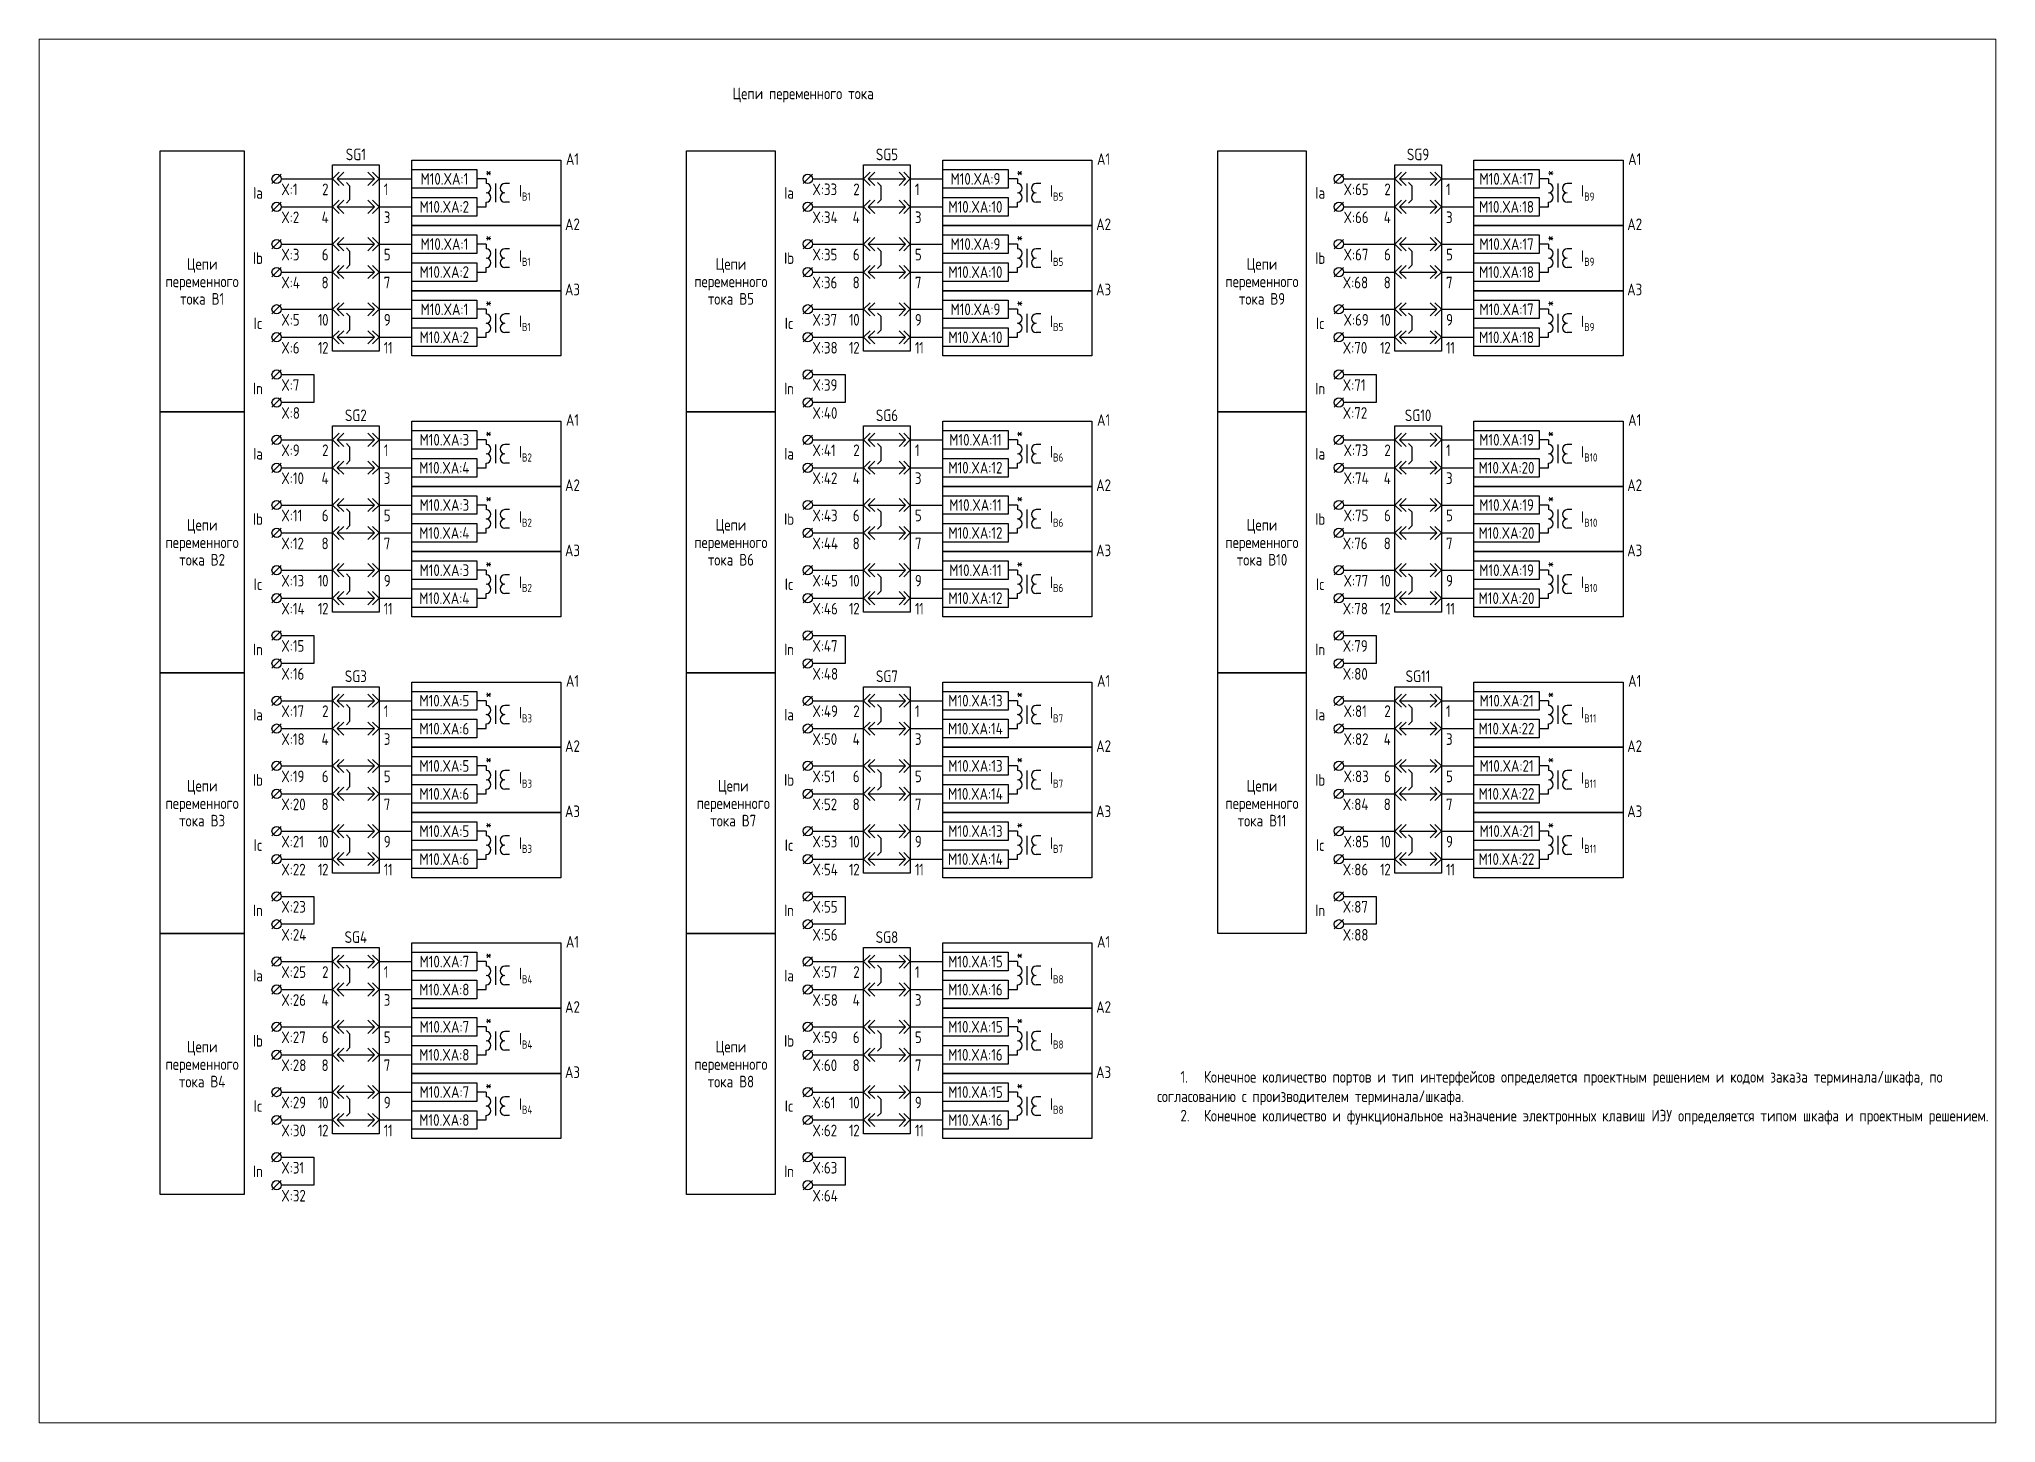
# Paper-space layout 'Лист1' of a CAD drawing. Header units: millimetres, sheet in inches. Extents: x 68.1 to 78.2, y 94.4 to 101.5.
# The model-space entities are those that its viewports show. They can reach past a viewport. Long polylines and large blocks are cut down to what shows.
import ezdxf

# ---------------------------------------------------------------- set-up
doc = ezdxf.new("R2010")
doc.units = ezdxf.units.MM
doc.styles.add('Gost_type_A', font='GOST_A.TTF')

psp = doc.layouts.new('Лист1')

msp = doc.modelspace()

# ---------------------------------------------------------------- texts
at = {"char_height": 2.5, "line_spacing_factor": 0.9, "style": 'Gost_type_A'}
for s, insert, width, attachment_point in [('Цепи переменного тока', (164, 285), 288, 5), ('SG1', (68, 271), 10, 8), ('SG5', (182, 271), 10, 8), ('SG9', (296, 271), 10, 8), ('A1', (114.5, 270), 35, 8), ('A1', (228.5, 270), 35, 8), ('A1', (342.5, 270), 35, 8), ('Ia', (47, 264), 6, 5), ('X:1', (52, 266), 10, 1), ('{\\T0.9;2}', (62, 266), 5, 3), ('{\\T0.9;1}', (74, 266), 5, 1), ('Ia', (161, 264), 6, 5), ('X:33', (166, 266), 10, 1), ('{\\T0.9;2}', (176, 266), 5, 3), ('{\\T0.9;1}', (188, 266), 5, 1), ('Ia', (275, 264), 6, 5), ('X:65', (280, 266), 10, 1), ('{\\T0.9;2}', (290, 266), 5, 3), ('{\\T0.9;1}', (302, 266), 5, 1), ('X:2', (52, 260), 10, 1), ('{\\T0.9;4}', (62, 260), 5, 3), ('{\\T0.9;3}', (74, 260), 5, 1), ('A2', (114.5, 256), 35, 8), ('X:34', (166, 260), 10, 1), ('{\\T0.9;4}', (176, 260), 5, 3), ('{\\T0.9;3}', (188, 260), 5, 1), ('A2', (228.5, 256), 35, 8), ('X:66', (280, 260), 10, 1), ('{\\T0.9;4}', (290, 260), 5, 3), ('{\\T0.9;3}', (302, 260), 5, 1), ('A2', (342.5, 256), 35, 8), ('X:3', (52, 252), 10, 1), ('X:35', (166, 252), 10, 1), ('Цепи переменного тока В1', (35, 245), 18, 5), ('Ib', (47, 250), 6, 5), ('{\\T0.9;6}', (62, 252), 5, 3), ('{\\T0.9;5}', (74, 252), 5, 1), ('Цепи переменного тока В5', (148.5, 245), 19, 5), ('Ib', (161, 250), 6, 5), ('{\\T0.9;6}', (176, 252), 5, 3), ('{\\T0.9;5}', (188, 252), 5, 1), ('Цепи переменного тока В9', (262.5, 245), 19, 5), ('Ib', (275, 250), 6, 5), ('X:67', (280, 252), 10, 1), ('{\\T0.9;6}', (290, 252), 5, 3), ('{\\T0.9;5}', (302, 252), 5, 1), ('X:4', (52, 246), 10, 1), ('{\\T0.9;8}', (62, 246), 5, 3), ('{\\T0.9;7}', (74, 246), 5, 1), ('A3', (114.5, 242), 35, 8), ('X:36', (166, 246), 10, 1), ('{\\T0.9;8}', (176, 246), 5, 3), ('{\\T0.9;7}', (188, 246), 5, 1), ('A3', (228.5, 242), 35, 8), ('X:68', (279.83, 246), 10, 1), ('{\\T0.9;8}', (290, 246), 5, 3), ('{\\T0.9;7}', (302, 246), 5, 1), ('A3', (342.5, 242), 35, 8), ('Ic', (47, 236), 6, 5), ('X:5', (52, 238), 10, 1), ('{\\T0.9;10}', (62, 238), 5, 3), ('{\\T0.9;9}', (74, 238), 5, 1), ('Ic', (161, 236), 6, 5), ('X:37', (166, 238), 10, 1), ('{\\T0.9;10}', (176, 238), 5, 3), ('{\\T0.9;9}', (188, 238), 5, 1), ('Ic', (275, 236), 6, 5), ('X:69', (280, 238), 10, 1), ('{\\T0.9;10}', (290, 238), 5, 3), ('{\\T0.9;9}', (302, 238), 5, 1), ('X:6', (52, 232), 10, 1), ('{\\T0.9;12}', (62, 232), 5, 3), ('{\\T0.9;11}', (74, 232), 5, 1), ('X:38', (166, 232), 10, 1), ('{\\T0.9;12}', (176, 232), 5, 3), ('{\\T0.9;11}', (188, 232), 5, 1), ('X:70', (279.83, 232), 10, 1), ('{\\T0.9;12}', (290, 232), 5, 3), ('{\\T0.9;11}', (302, 232), 5, 1), ('In', (47, 222), 6, 5), ('X:7', (52, 224), 10, 1), ('In', (161, 222), 6, 5), ('X:39', (166, 224), 10, 1), ('In', (275, 222), 6, 5), ('X:71', (279.83, 224), 10, 1), ('X:8', (52, 218), 10, 1), ('SG2', (68, 215), 10, 8), ('A1', (114.5, 214), 35, 8), ('X:40', (166, 218), 10, 1), ('SG6', (182, 215), 10, 8), ('A1', (228.5, 214), 35, 8), ('X:72', (279.83, 218), 10, 1), ('SG10', (296, 215), 10, 8), ('A1', (342.5, 214), 35, 8), ('X:41', (166, 210), 10, 1), ('X:73', (280, 210), 10, 1), ('Ia', (47, 208), 6, 5), ('X:9', (52, 210), 10, 1), ('{\\T0.9;2}', (62, 210), 5, 3), ('{\\T0.9;1}', (74, 210), 5, 1), ('Ia', (161, 208), 6, 5), ('{\\T0.9;2}', (176, 210), 5, 3), ('{\\T0.9;1}', (188, 210), 5, 1), ('Ia', (275, 208), 6, 5), ('{\\T0.9;2}', (290, 210), 5, 3), ('{\\T0.9;1}', (302, 210), 5, 1), ('X:10', (52, 204), 10, 1), ('{\\T0.9;4}', (62, 204), 5, 3), ('{\\T0.9;3}', (74, 204), 5, 1), ('A2', (114.5, 200), 35, 8), ('X:42', (166, 204), 10, 1), ('{\\T0.9;4}', (176, 204), 5, 3), ('{\\T0.9;3}', (188, 204), 5, 1), ('A2', (228.5, 200), 35, 8), ('X:74', (280, 204), 10, 1), ('{\\T0.9;4}', (290, 204), 5, 3), ('{\\T0.9;3}', (302, 204), 5, 1), ('A2', (342.5, 200), 35, 8), ('Цепи переменного тока В2', (35, 189), 18, 5), ('Ib', (47, 194), 6, 5), ('X:11', (52, 196), 10, 1), ('{\\T0.9;6}', (62, 196), 5, 3), ('{\\T0.9;5}', (74, 196), 5, 1), ('Цепи переменного тока В6', (148.5, 189), 19, 5), ('Ib', (161, 194), 6, 5), ('X:43', (166, 196), 10, 1), ('{\\T0.9;6}', (176, 196), 5, 3), ('{\\T0.9;5}', (188, 196), 5, 1), ('Цепи переменного тока В10', (262.5, 189), 19, 5), ('Ib', (275, 194), 6, 5), ('X:75', (280, 196), 10, 1), ('{\\T0.9;6}', (290, 196), 5, 3), ('{\\T0.9;5}', (302, 196), 5, 1), ('X:12', (52, 190), 10, 1), ('{\\T0.9;8}', (62, 190), 5, 3), ('{\\T0.9;7}', (74, 190), 5, 1), ('X:44', (166, 190), 10, 1), ('{\\T0.9;8}', (176, 190), 5, 3), ('{\\T0.9;7}', (188, 190), 5, 1), ('X:76', (279.83, 190), 10, 1), ('{\\T0.9;8}', (290, 190), 5, 3), ('{\\T0.9;7}', (302, 190), 5, 1), ('A3', (114.5, 186), 35, 8), ('A3', (228.5, 186), 35, 8), ('A3', (342.5, 186), 35, 8), ('Ic', (47, 180), 6, 5), ('X:13', (52, 182), 10, 1), ('{\\T0.9;10}', (62, 182), 5, 3), ('{\\T0.9;9}', (74, 182), 5, 1), ('Ic', (161, 180), 6, 5), ('X:45', (166, 182), 10, 1), ('{\\T0.9;10}', (176, 182), 5, 3), ('{\\T0.9;9}', (188, 182), 5, 1), ('Ic', (275, 180), 6, 5), ('X:77', (280, 182), 10, 1), ('{\\T0.9;10}', (290, 182), 5, 3), ('{\\T0.9;9}', (302, 182), 5, 1), ('X:14', (52, 176), 10, 1), ('{\\T0.9;12}', (62, 176), 5, 3), ('{\\T0.9;11}', (74, 176), 5, 1), ('X:46', (166, 176), 10, 1), ('{\\T0.9;12}', (176, 176), 5, 3), ('{\\T0.9;11}', (188, 176), 5, 1), ('X:78', (279.83, 176), 10, 1), ('{\\T0.9;12}', (290, 176), 5, 3), ('{\\T0.9;11}', (302, 176), 5, 1), ('X:47', (166, 168), 10, 1), ('In', (47, 166), 6, 5), ('X:15', (52, 168), 10, 1), ('In', (161, 166), 6, 5), ('In', (275, 166), 6, 5), ('X:79', (279.83, 168), 10, 1), ('X:16', (52, 162), 10, 1), ('SG3', (68, 159), 10, 8), ('A1', (114.5, 158), 35, 8), ('X:48', (166, 162), 10, 1), ('SG7', (182, 159), 10, 8), ('A1', (228.5, 158), 35, 8), ('X:80', (279.83, 162), 10, 1), ('SG11', (296, 159), 10, 8), ('A1', (342.5, 158), 35, 8), ('Ia', (47, 152), 6, 5), ('X:17', (52, 154), 10, 1), ('{\\T0.9;2}', (62, 154), 5, 3), ('{\\T0.9;1}', (74, 154), 5, 1), ('Ia', (161, 152), 6, 5), ('X:49', (166, 154), 10, 1), ('{\\T0.9;2}', (176, 154), 5, 3), ('{\\T0.9;1}', (188, 154), 5, 1), ('Ia', (275, 152), 6, 5), ('X:81', (280, 154), 10, 1), ('{\\T0.9;2}', (290, 154), 5, 3), ('{\\T0.9;1}', (302, 154), 5, 1), ('X:18', (52, 148), 10, 1), ('{\\T0.9;4}', (62, 148), 5, 3), ('{\\T0.9;3}', (74, 148), 5, 1), ('X:50', (166, 148), 10, 1), ('{\\T0.9;4}', (176, 148), 5, 3), ('{\\T0.9;3}', (188, 148), 5, 1), ('X:82', (280, 148), 10, 1), ('{\\T0.9;4}', (290, 148), 5, 3), ('{\\T0.9;3}', (302, 148), 5, 1), ('A2', (114.5, 144), 35, 8), ('A2', (228.5, 144), 35, 8), ('A2', (342.5, 144), 35, 8), ('Ib', (47, 138), 6, 5), ('X:19', (52, 140), 10, 1), ('{\\T0.9;6}', (62, 140), 5, 3), ('{\\T0.9;5}', (74, 140), 5, 1), ('Ib', (161, 138), 6, 5), ('X:51', (166, 140), 10, 1), ('{\\T0.9;6}', (176, 140), 5, 3), ('{\\T0.9;5}', (188, 140), 5, 1), ('Ib', (275, 138), 6, 5), ('X:83', (280, 140), 10, 1), ('{\\T0.9;6}', (290, 140), 5, 3), ('{\\T0.9;5}', (302, 140), 5, 1), ('Цепи переменного тока В3', (35, 133), 18, 5), ('Цепи переменного тока В7', (149, 133), 18, 5), ('Цепи переменного тока В11', (262.5, 133), 19, 5), ('X:20', (52, 134), 10, 1), ('{\\T0.9;8}', (62, 134), 5, 3), ('{\\T0.9;7}', (74, 134), 5, 1), ('A3', (114.5, 130), 35, 8), ('X:52', (166, 134), 10, 1), ('{\\T0.9;8}', (176, 134), 5, 3), ('{\\T0.9;7}', (188, 134), 5, 1), ('A3', (228.5, 130), 35, 8), ('X:84', (279.83, 134), 10, 1), ('{\\T0.9;8}', (290, 134), 5, 3), ('{\\T0.9;7}', (302, 134), 5, 1), ('A3', (342.5, 130), 35, 8), ('X:53', (166, 126), 10, 1), ('X:85', (280, 126), 10, 1), ('Ic', (47, 124), 6, 5), ('X:21', (52, 126), 10, 1), ('{\\T0.9;10}', (62, 126), 5, 3), ('{\\T0.9;9}', (74, 126), 5, 1), ('Ic', (161, 124), 6, 5), ('{\\T0.9;10}', (176, 126), 5, 3), ('{\\T0.9;9}', (188, 126), 5, 1), ('Ic', (275, 124), 6, 5), ('{\\T0.9;10}', (290, 126), 5, 3), ('{\\T0.9;9}', (302, 126), 5, 1), ('X:22', (52, 120), 10, 1), ('{\\T0.9;12}', (62, 120), 5, 3), ('{\\T0.9;11}', (74, 120), 5, 1), ('X:54', (166, 120), 10, 1), ('{\\T0.9;12}', (176, 120), 5, 3), ('{\\T0.9;11}', (188, 120), 5, 1), ('X:86', (279.83, 120), 10, 1), ('{\\T0.9;12}', (290, 120), 5, 3), ('{\\T0.9;11}', (302, 120), 5, 1), ('In', (47, 110), 6, 5), ('X:23', (52, 112), 10, 1), ('In', (161, 110), 6, 5), ('X:55', (166, 112), 10, 1), ('In', (275, 110), 6, 5), ('X:87', (279.83, 112), 10, 1), ('X:24', (52, 106), 10, 1), ('SG4', (68, 103), 10, 8), ('X:56', (166, 106), 10, 1), ('SG8', (182, 103), 10, 8), ('X:88', (279.83, 106), 10, 1), ('A1', (114.5, 102), 35, 8), ('A1', (228.5, 102), 35, 8), ('Ia', (47, 96), 6, 5), ('X:25', (52, 98), 10, 1), ('{\\T0.9;2}', (62, 98), 5, 3), ('{\\T0.9;1}', (74, 98), 5, 1), ('Ia', (161, 96), 6, 5), ('X:57', (166, 98), 10, 1), ('{\\T0.9;2}', (176, 98), 5, 3), ('{\\T0.9;1}', (188, 98), 5, 1), ('X:26', (52, 92), 10, 1), ('{\\T0.9;4}', (62, 92), 5, 3), ('{\\T0.9;3}', (74, 92), 5, 1), ('A2', (114.5, 88), 35, 8), ('X:58', (166, 92), 10, 1), ('{\\T0.9;4}', (176, 92), 5, 3), ('{\\T0.9;3}', (188, 92), 5, 1), ('A2', (228.5, 88), 35, 8), ('Цепи переменного тока В4', (35, 77), 18, 5), ('Ib', (47, 82), 6, 5), ('X:27', (52, 84), 10, 1), ('{\\T0.9;6}', (62, 84), 5, 3), ('{\\T0.9;5}', (74, 84), 5, 1), ('Цепи переменного тока В8', (148.5, 77), 19, 5), ('Ib', (161, 82), 6, 5), ('X:59', (166, 84), 10, 1), ('{\\T0.9;6}', (176, 84), 5, 3), ('{\\T0.9;5}', (188, 84), 5, 1), ('X:28', (52, 78), 10, 1), ('{\\T0.9;8}', (62, 78), 5, 3), ('{\\T0.9;7}', (74, 78), 5, 1), ('A3', (114.5, 74), 35, 8), ('X:60', (166, 78), 10, 1), ('{\\T0.9;8}', (176, 78), 5, 3), ('{\\T0.9;7}', (188, 78), 5, 1), ('A3', (228.5, 74), 35, 8), ('Ic', (47, 68), 6, 5), ('X:29', (52, 70), 10, 1), ('{\\T0.9;10}', (62, 70), 5, 3), ('{\\T0.9;9}', (74, 70), 5, 1), ('Ic', (161, 68), 6, 5), ('X:61', (166, 70), 10, 1), ('{\\T0.9;10}', (176, 70), 5, 3), ('{\\T0.9;9}', (188, 70), 5, 1), ('X:30', (52, 64), 10, 1), ('{\\T0.9;12}', (62, 64), 5, 3), ('{\\T0.9;11}', (74, 64), 5, 1), ('X:62', (166, 64), 10, 1), ('{\\T0.9;12}', (176, 64), 5, 3), ('{\\T0.9;11}', (188, 64), 5, 1), ('In', (47, 54), 6, 5), ('X:31', (52, 56), 10, 1), ('In', (161, 54), 6, 5), ('X:63', (166, 56), 10, 1), ('X:32', (52, 50), 10, 1), ('X:64', (166, 50), 10, 1)]:
    msp.add_mtext(s, dxfattribs=dict(at, insert=insert, width=width, attachment_point=attachment_point))
at = {"char_height": 2.5, "style": 'Gost_type_A'}
for s, insert, width, attachment_point in [('M10.XA:1', (87, 267), 14, 5), ('*', (96.5, 268.5), 3, 5), ('\\A1;I{\\H0.7x;\\S^ В1;}', (103, 264), 8, 4), ('M10.XA:9', (201, 267), 14, 5), ('*', (210.5, 268.5), 3, 5), ('\\A1;I{\\H0.7x;\\S^ В5;}', (217, 264), 8, 4), ('M10.XA:17', (315, 267), 14, 5), ('*', (324.5, 268.5), 3, 5), ('\\A1;I{\\H0.7x;\\S^ В9;}', (331, 264), 8, 4), ('M10.XA:2', (86.99, 261), 14.018, 5), ('M10.XA:10', (200.99, 260.99), 14.018, 5), ('M10.XA:18', (314.99, 260.99), 14.018, 5), ('M10.XA:1', (87, 253), 14, 5), ('*', (96.5, 254.5), 3, 5), ('M10.XA:9', (201, 253), 14, 5), ('*', (210.5, 254.5), 3, 5), ('M10.XA:17', (315, 253), 14, 5), ('*', (324.5, 254.5), 3, 5), ('M10.XA:2', (86.99, 247), 14.018, 5), ('\\A1;I{\\H0.7x;\\S^ В1;}', (103, 250), 8, 4), ('M10.XA:10', (200.99, 246.99), 14.018, 5), ('\\A1;I{\\H0.7x;\\S^ В5;}', (217, 250), 8, 4), ('M10.XA:18', (314.99, 246.99), 14.018, 5), ('\\A1;I{\\H0.7x;\\S^ В9;}', (331, 250), 8, 4), ('M10.XA:1', (87, 239), 14, 5), ('*', (96.5, 240.5), 3, 5), ('M10.XA:9', (201, 239), 14, 5), ('*', (210.5, 240.5), 3, 5), ('M10.XA:17', (315, 239), 14, 5), ('*', (324.5, 240.5), 3, 5), ('\\A1;I{\\H0.7x;\\S^ В1;}', (103, 236), 8, 4), ('\\A1;I{\\H0.7x;\\S^ В5;}', (217, 236), 8, 4), ('\\A1;I{\\H0.7x;\\S^ В9;}', (331, 236), 8, 4), ('M10.XA:2', (86.99, 233), 14.018, 5), ('M10.XA:10', (200.99, 232.99), 14.018, 5), ('M10.XA:18', (314.99, 232.99), 14.018, 5), ('M10.XA:3', (87, 211), 14, 5), ('*', (96.5, 212.5), 3, 5), ('M10.XA:11', (201, 211), 14, 5), ('*', (210.5, 212.5), 3, 5), ('M10.XA:19', (315, 211), 14, 5), ('*', (324.5, 212.5), 3, 5), ('M10.XA:4', (86.99, 204.99), 14.018, 5), ('\\A1;I{\\H0.7x;\\S^ В2;}', (103, 208), 8, 4), ('M10.XA:12', (200.99, 205), 14.018, 5), ('\\A1;I{\\H0.7x;\\S^ В6;}', (217, 208), 8, 4), ('M10.XA:20', (314.99, 204.99), 14.018, 5), ('\\A1;I{\\H0.7x;\\S^ В10;}', (331, 208), 8, 4), ('M10.XA:3', (87, 197), 14, 5), ('*', (96.5, 198.5), 3, 5), ('M10.XA:11', (201, 197), 14, 5), ('*', (210.5, 198.5), 3, 5), ('M10.XA:19', (315, 197), 14, 5), ('*', (324.5, 198.5), 3, 5), ('\\A1;I{\\H0.7x;\\S^ В2;}', (103, 194), 8, 4), ('\\A1;I{\\H0.7x;\\S^ В6;}', (217, 194), 8, 4), ('\\A1;I{\\H0.7x;\\S^ В10;}', (331, 194), 8, 4), ('M10.XA:4', (86.99, 190.99), 14.018, 5), ('M10.XA:12', (200.99, 191), 14.018, 5), ('M10.XA:20', (314.99, 190.99), 14.018, 5), ('M10.XA:3', (87, 183), 14, 5), ('*', (96.5, 184.5), 3, 5), ('\\A1;I{\\H0.7x;\\S^ В2;}', (103, 180), 8, 4), ('M10.XA:11', (201, 183), 14, 5), ('*', (210.5, 184.5), 3, 5), ('\\A1;I{\\H0.7x;\\S^ В6;}', (217, 180), 8, 4), ('M10.XA:19', (315, 183), 14, 5), ('*', (324.5, 184.5), 3, 5), ('\\A1;I{\\H0.7x;\\S^ В10;}', (331, 180), 8, 4), ('M10.XA:4', (86.99, 176.99), 14.018, 5), ('M10.XA:12', (200.99, 177), 14.018, 5), ('M10.XA:20', (314.99, 176.99), 14.018, 5), ('M10.XA:5', (87, 155), 14, 5), ('*', (96.5, 156.5), 3, 5), ('M10.XA:13', (201, 155.01), 14, 5), ('*', (210.5, 156.5), 3, 5), ('M10.XA:21', (315, 155), 14, 5), ('*', (324.5, 156.5), 3, 5), ('\\A1;I{\\H0.7x;\\S^ В3;}', (103, 152), 8, 4), ('\\A1;I{\\H0.7x;\\S^ В7;}', (217, 152), 8, 4), ('\\A1;I{\\H0.7x;\\S^ В11;}', (331, 152), 8, 4), ('M10.XA:6', (86.99, 148.99), 14.018, 5), ('M10.XA:14', (200.99, 149), 14.018, 5), ('M10.XA:22', (314.99, 149), 14.018, 5), ('M10.XA:5', (87, 141), 14, 5), ('*', (96.5, 142.5), 3, 5), ('\\A1;I{\\H0.7x;\\S^ В3;}', (103, 138), 8, 4), ('M10.XA:13', (201, 141.01), 14, 5), ('*', (210.5, 142.5), 3, 5), ('\\A1;I{\\H0.7x;\\S^ В7;}', (217, 138), 8, 4), ('M10.XA:21', (315, 141), 14, 5), ('*', (324.5, 142.5), 3, 5), ('\\A1;I{\\H0.7x;\\S^ В11;}', (331, 138), 8, 4), ('M10.XA:6', (86.99, 134.99), 14.018, 5), ('M10.XA:14', (200.99, 135), 14.018, 5), ('M10.XA:22', (314.99, 135), 14.018, 5), ('M10.XA:5', (87, 127), 14, 5), ('*', (96.5, 128.5), 3, 5), ('M10.XA:13', (201, 127.01), 14, 5), ('*', (210.5, 128.5), 3, 5), ('M10.XA:21', (315, 127), 14, 5), ('*', (324.5, 128.5), 3, 5), ('M10.XA:6', (86.99, 120.99), 14.018, 5), ('\\A1;I{\\H0.7x;\\S^ В3;}', (103, 124), 8, 4), ('M10.XA:14', (200.99, 121), 14.018, 5), ('\\A1;I{\\H0.7x;\\S^ В7;}', (217, 124), 8, 4), ('M10.XA:22', (314.99, 121), 14.018, 5), ('\\A1;I{\\H0.7x;\\S^ В11;}', (331, 124), 8, 4), ('M10.XA:7', (87, 99), 14, 5), ('*', (96.5, 100.5), 3, 5), ('\\A1;I{\\H0.7x;\\S^ В4;}', (103, 96), 8, 4), ('M10.XA:15', (201, 99), 14, 5), ('*', (210.5, 100.5), 3, 5), ('\\A1;I{\\H0.7x;\\S^ В8;}', (217, 96), 8, 4), ('M10.XA:8', (86.99, 92.99), 14.018, 5), ('M10.XA:16', (200.99, 92.99), 14.018, 5), ('M10.XA:7', (87, 85), 14, 5), ('*', (96.5, 86.5), 3, 5), ('M10.XA:15', (201, 85), 14, 5), ('*', (210.5, 86.5), 3, 5), ('M10.XA:8', (86.99, 78.99), 14.018, 5), ('\\A1;I{\\H0.7x;\\S^ В4;}', (103, 82), 8, 4), ('M10.XA:16', (200.99, 78.99), 14.018, 5), ('\\A1;I{\\H0.7x;\\S^ В8;}', (217, 82), 8, 4), ('M10.XA:7', (87, 71), 14, 5), ('*', (96.5, 72.5), 3, 5), ('M10.XA:15', (201, 71), 14, 5), ('*', (210.5, 72.5), 3, 5), ('\\A1;\\P\\P\\pxi2,t4;1.^IКонечное количество портов и тип интерфейсов определяется проектным решением и кодом заказа терминала/шкафа, по согласованию с производителем терминала/шкафа.\\P2.^IКонечное количество и функциональное назначение электронных клавиш ИЭУ определяется типом шкафа и проектным решением.', (240, 64), 175, 7), ('\\A1;I{\\H0.7x;\\S^ В4;}', (103, 68), 8, 4), ('\\A1;I{\\H0.7x;\\S^ В8;}', (217, 68), 8, 4), ('M10.XA:8', (86.99, 64.99), 14.018, 5), ('M10.XA:16', (200.99, 64.99), 14.018, 5)]:
    msp.add_mtext(s, dxfattribs=dict(at, insert=insert, width=width, attachment_point=attachment_point))

# ---------------------------------------------------------------- blocks, each defined once
blk = doc.blocks.new('БИ_разъем')
for p, q in [((0, 0), (1.41, 1.41)), ((0, 0), (1.41, 1.41)), ((0, 0), (1.41, -1.41)), ((0, 0), (1.41, -1.41)), ((1, 0), (2.41, 1.41)), ((1, 0), (2.41, -1.41)), ((1, 0), (9, 0)), ((9, 0), (7.59, 1.41)), ((9, 0), (7.59, -1.41)), ((10, 0), (8.59, 1.41)), ((10, 0), (8.59, 1.41)), ((10, 0), (8.59, -1.41)), ((10, 0), (8.59, -1.41))]:
    blk.add_line(p, q)
blk = doc.blocks.new('БИ_перемычка')
for p, q in [((2.97, -0.79), (3.67, -1.5)), ((3.67, -1.5), (3.67, -4.5)), ((2.97, -5.21), (3.67, -4.5))]:
    blk.add_line(p, q)

# ---------------------------------------------------------------- linework, layer by layer
for p, q in [((52, 268), (50, 266)), ((52, 267), (63, 267)), ((73, 267), (80, 267)), ((96, 267), (94, 267)), ((166, 268), (164, 266)), ((166, 267), (177, 267)), ((187, 267), (194, 267)), ((210, 267), (208, 267)), ((280, 268), (278, 266)), ((280, 267), (291, 267)), ((301, 267), (308, 267)), ((324, 267), (322, 267)), ((52, 262), (50, 260)), ((52.01, 261), (62.83, 261)), ((73.17, 261), (80, 261)), ((94, 261), (96, 261)), ((166, 262), (164, 260)), ((166, 261), (176.83, 261)), ((187.17, 261), (194, 261)), ((208, 261), (210, 261)), ((280, 262), (278, 260)), ((280, 261), (290.83, 261)), ((301.17, 261), (308, 261)), ((322, 261), (324, 261)), ((52, 254), (50, 252)), ((52.01, 253), (62.83, 253)), ((73.17, 253), (80, 253)), ((96, 253), (94, 253)), ((166, 254), (164, 252)), ((166, 253), (176.83, 253)), ((187.17, 253), (194, 253)), ((210, 253), (208, 253)), ((280, 254), (278, 252)), ((280, 253), (290.83, 253)), ((301.17, 253), (308, 253)), ((324, 253), (322, 253)), ((52, 248), (50, 246)), ((166, 248), (164, 246)), ((280, 248), (278, 246)), ((52.01, 247), (62.83, 247)), ((73.17, 247), (80, 247)), ((94, 247), (96, 247)), ((166, 247), (176.83, 247)), ((187.17, 247), (194, 247)), ((208, 247), (210, 247)), ((280, 247), (290.83, 247)), ((301.17, 247), (308, 247)), ((322, 247), (324, 247)), ((52, 240), (50, 238)), ((166, 240), (164, 238)), ((280, 240), (278, 238)), ((52.01, 239), (62.83, 239)), ((73.17, 239), (80, 239)), ((96, 239), (94, 239)), ((166, 239), (176.83, 239)), ((187.17, 239), (194, 239)), ((210, 239), (208, 239)), ((280, 239), (290.83, 239)), ((301.17, 239), (308, 239)), ((324, 239), (322, 239)), ((52, 234), (50, 232)), ((52.01, 233), (62.83, 233)), ((73.17, 233), (80, 233)), ((94, 233), (96, 233)), ((166, 234), (164, 232)), ((166, 233), (176.83, 233)), ((187.17, 233), (194, 233)), ((208, 233), (210, 233)), ((280, 234), (278, 232)), ((280, 233), (290.83, 233)), ((301.17, 233), (308, 233)), ((322, 233), (324, 233)), ((52, 226), (50, 224)), ((52.01, 225), (59, 225)), ((59, 225), (59, 219)), ((166, 226), (164, 224)), ((166, 225), (173, 225)), ((173, 225), (173, 219)), ((280, 226), (278, 224)), ((280, 225), (287, 225)), ((287, 225), (287, 219)), ((52, 220), (50, 218)), ((59, 219), (52.01, 219)), ((166, 220), (164, 218)), ((173, 219), (166, 219)), ((280, 220), (278, 218)), ((287, 219), (280, 219)), ((52, 212), (50, 210)), ((52, 211), (63, 211)), ((73, 211), (80, 211)), ((96, 211), (94, 211)), ((166, 212), (164, 210)), ((166, 211), (177, 211)), ((187, 211), (194, 211)), ((210, 211), (208, 211)), ((280, 212), (278, 210)), ((280, 211), (291, 211)), ((301, 211), (308, 211)), ((324, 211), (322, 211)), ((52, 206), (50, 204)), ((166, 206), (164, 204)), ((280, 206), (278, 204)), ((52.01, 205), (62.83, 205)), ((73.17, 205), (80, 205)), ((94, 205), (96, 205)), ((166, 205), (176.83, 205)), ((187.17, 205), (194, 205)), ((208, 205), (210, 205)), ((280, 205), (290.83, 205)), ((301.17, 205), (308, 205)), ((322, 205), (324, 205)), ((52, 198), (50, 196)), ((166, 198), (164, 196)), ((280, 198), (278, 196)), ((52.01, 197), (62.83, 197)), ((73.17, 197), (80, 197)), ((96, 197), (94, 197)), ((166, 197), (176.83, 197)), ((187.17, 197), (194, 197)), ((210, 197), (208, 197)), ((280, 197), (290.83, 197)), ((301.17, 197), (308, 197)), ((324, 197), (322, 197)), ((52, 192), (50, 190)), ((52.01, 191), (62.83, 191)), ((73.17, 191), (80, 191)), ((94, 191), (96, 191)), ((166, 192), (164, 190)), ((166, 191), (176.83, 191)), ((187.17, 191), (194, 191)), ((208, 191), (210, 191)), ((280, 192), (278, 190)), ((280, 191), (290.83, 191)), ((301.17, 191), (308, 191)), ((322, 191), (324, 191)), ((52, 184), (50, 182)), ((52.01, 183), (62.83, 183)), ((73.17, 183), (80, 183)), ((96, 183), (94, 183)), ((166, 184), (164, 182)), ((166, 183), (176.83, 183)), ((187.17, 183), (194, 183)), ((210, 183), (208, 183)), ((280, 184), (278, 182)), ((280, 183), (290.83, 183)), ((301.17, 183), (308, 183)), ((324, 183), (322, 183)), ((52, 178), (50, 176)), ((52.01, 177), (62.83, 177)), ((73.17, 177), (80, 177)), ((94, 177), (96, 177)), ((166, 178), (164, 176)), ((166, 177), (176.83, 177)), ((187.17, 177), (194, 177)), ((208, 177), (210, 177)), ((280, 178), (278, 176)), ((280, 177), (290.83, 177)), ((301.17, 177), (308, 177)), ((322, 177), (324, 177)), ((52, 170), (50, 168)), ((52.01, 169), (59, 169)), ((59, 169), (59, 163)), ((166, 170), (164, 168)), ((166, 169), (173, 169)), ((173, 169), (173, 163)), ((280, 170), (278, 168)), ((280, 169), (287, 169)), ((287, 169), (287, 163)), ((52, 164), (50, 162)), ((166, 164), (164, 162)), ((280, 164), (278, 162)), ((59, 163), (52.01, 163)), ((173, 163), (166, 163)), ((287, 163), (280, 163)), ((52, 156), (50, 154)), ((166, 156), (164, 154)), ((280, 156), (278, 154)), ((52, 155), (63, 155)), ((73, 155), (80, 155)), ((96, 155), (94, 155)), ((166, 155), (177, 155)), ((187, 155), (194, 155)), ((210, 155), (208, 155)), ((280, 155), (291, 155)), ((301, 155), (308, 155)), ((324, 155), (322, 155)), ((52, 150), (50, 148)), ((52.01, 149), (62.83, 149)), ((73.17, 149), (80, 149)), ((94, 149), (96, 149)), ((166, 150), (164, 148)), ((166, 149), (176.83, 149)), ((187.17, 149), (194, 149)), ((208, 149), (210, 149)), ((280, 150), (278, 148)), ((280, 149), (290.83, 149)), ((301.17, 149), (308, 149)), ((322, 149), (324, 149)), ((52, 142), (50, 140)), ((52.01, 141), (62.83, 141)), ((73.17, 141), (80, 141)), ((96, 141), (94, 141)), ((166, 142), (164, 140)), ((166, 141), (176.83, 141)), ((187.17, 141), (194, 141)), ((210, 141), (208, 141)), ((280, 142), (278, 140)), ((280, 141), (290.83, 141)), ((301.17, 141), (308, 141)), ((324, 141), (322, 141)), ((52, 136), (50, 134)), ((52.01, 135), (62.83, 135)), ((73.17, 135), (80, 135)), ((94, 135), (96, 135)), ((166, 136), (164, 134)), ((166, 135), (176.83, 135)), ((187.17, 135), (194, 135)), ((208, 135), (210, 135)), ((280, 136), (278, 134)), ((280, 135), (290.83, 135)), ((301.17, 135), (308, 135)), ((322, 135), (324, 135)), ((52, 128), (50, 126)), ((52.01, 127), (62.83, 127)), ((73.17, 127), (80, 127)), ((96, 127), (94, 127)), ((166, 128), (164, 126)), ((166, 127), (176.83, 127)), ((187.17, 127), (194, 127)), ((210, 127), (208, 127)), ((280, 128), (278, 126)), ((280, 127), (290.83, 127)), ((301.17, 127), (308, 127)), ((324, 127), (322, 127)), ((52, 122), (50, 120)), ((166, 122), (164, 120)), ((280, 122), (278, 120)), ((52.01, 121), (62.83, 121)), ((73.17, 121), (80, 121)), ((94, 121), (96, 121)), ((166, 121), (176.83, 121)), ((187.17, 121), (194, 121)), ((208, 121), (210, 121)), ((280, 121), (290.83, 121)), ((301.17, 121), (308, 121)), ((322, 121), (324, 121)), ((52, 114), (50, 112)), ((166, 114), (164, 112)), ((280, 114), (278, 112)), ((52.01, 113), (59, 113)), ((59, 113), (59, 107)), ((166, 113), (173, 113)), ((173, 113), (173, 107)), ((280, 113), (287, 113)), ((287, 113), (287, 107)), ((52, 108), (50, 106)), ((59, 107), (52.01, 107)), ((166, 108), (164, 106)), ((173, 107), (166, 107)), ((280, 108), (278, 106)), ((287, 107), (280, 107)), ((52, 100), (50, 98)), ((52, 99), (63, 99)), ((73, 99), (80, 99)), ((96, 99), (94, 99)), ((166, 100), (164, 98)), ((166, 99), (177, 99)), ((187, 99), (194, 99)), ((210, 99), (208, 99)), ((52, 94), (50, 92)), ((52.01, 93), (62.83, 93)), ((73.17, 93), (80, 93)), ((94, 93), (96, 93)), ((166, 94), (164, 92)), ((166, 93), (176.83, 93)), ((187.17, 93), (194, 93)), ((208, 93), (210, 93)), ((52, 86), (50, 84)), ((52.01, 85), (62.83, 85)), ((73.17, 85), (80, 85)), ((96, 85), (94, 85)), ((166, 86), (164, 84)), ((166, 85), (176.83, 85)), ((187.17, 85), (194, 85)), ((210, 85), (208, 85)), ((52, 80), (50, 78)), ((166, 80), (164, 78)), ((52.01, 79), (62.83, 79)), ((73.17, 79), (80, 79)), ((94, 79), (96, 79)), ((166, 79), (176.83, 79)), ((187.17, 79), (194, 79)), ((208, 79), (210, 79)), ((52, 72), (50, 70)), ((166, 72), (164, 70)), ((52.01, 71), (62.83, 71)), ((73.17, 71), (80, 71)), ((96, 71), (94, 71)), ((166, 71), (176.83, 71)), ((187.17, 71), (194, 71)), ((210, 71), (208, 71)), ((52, 66), (50, 64)), ((52.01, 65), (62.83, 65)), ((73.17, 65), (80, 65)), ((94, 65), (96, 65)), ((166, 66), (164, 64)), ((166, 65), (176.83, 65)), ((187.17, 65), (194, 65)), ((208, 65), (210, 65)), ((52, 58), (50, 56)), ((52.01, 57), (59, 57)), ((59, 57), (59, 51)), ((166, 58), (164, 56)), ((166, 57), (173, 57)), ((173, 57), (173, 51)), ((52, 52), (50, 50)), ((59, 51), (52.01, 51)), ((166, 52), (164, 50)), ((173, 51), (166, 51))]:
    msp.add_line(p, q)
at = {"ltscale": 4}
for p, q in [((96, 267), (96, 266)), ((96, 266.5), (96, 266)), ((98, 266), (98, 262)), ((98, 266), (98, 262)), ((101, 266), (100, 266)), ((101, 266), (100, 266)), ((210, 267), (210, 266)), ((210, 266.5), (210, 266)), ((212, 266), (212, 262)), ((212, 266), (212, 262)), ((215, 266), (214, 266)), ((215, 266), (214, 266)), ((324, 267), (324, 266)), ((324, 266.5), (324, 266)), ((326, 266), (326, 262)), ((326, 266), (326, 262)), ((329, 266), (328, 266)), ((329, 266), (328, 266)), ((96, 261), (96, 262)), ((101, 262), (100, 262)), ((101, 262), (100, 262)), ((210, 261), (210, 262)), ((215, 262), (214, 262)), ((215, 262), (214, 262)), ((324, 261), (324, 262)), ((329, 262), (328, 262)), ((329, 262), (328, 262)), ((96, 253), (96, 252)), ((96, 252.5), (96, 252)), ((98, 252), (98, 248)), ((98, 252), (98, 248)), ((101, 252), (100, 252)), ((101, 252), (100, 252)), ((210, 253), (210, 252)), ((210, 252.5), (210, 252)), ((324, 253), (324, 252)), ((324, 252.5), (324, 252)), ((326, 252), (326, 248)), ((326, 252), (326, 248)), ((329, 252), (328, 252)), ((329, 252), (328, 252)), ((96, 247), (96, 248)), ((101, 248), (100, 248)), ((101, 248), (100, 248)), ((210, 247), (210, 248)), ((212, 252), (212, 248)), ((212, 252), (212, 248)), ((215, 252), (214, 252)), ((215, 252), (214, 252)), ((215, 248), (214, 248)), ((215, 248), (214, 248)), ((324, 247), (324, 248)), ((329, 248), (328, 248)), ((329, 248), (328, 248)), ((96, 239), (96, 238)), ((96, 238.5), (96, 238)), ((98, 238), (98, 234)), ((98, 238), (98, 234)), ((101, 238), (100, 238)), ((101, 238), (100, 238)), ((210, 239), (210, 238)), ((210, 238.5), (210, 238)), ((212, 238), (212, 234)), ((212, 238), (212, 234)), ((215, 238), (214, 238)), ((215, 238), (214, 238)), ((324, 239), (324, 238)), ((324, 238.5), (324, 238)), ((326, 238), (326, 234)), ((326, 238), (326, 234)), ((329, 238), (328, 238)), ((329, 238), (328, 238)), ((96, 233), (96, 234)), ((101, 234), (100, 234)), ((101, 234), (100, 234)), ((210, 233), (210, 234)), ((215, 234), (214, 234)), ((215, 234), (214, 234)), ((324, 233), (324, 234)), ((329, 234), (328, 234)), ((329, 234), (328, 234)), ((96, 211), (96, 210)), ((96, 210.5), (96, 210)), ((98, 210), (98, 206)), ((98, 210), (98, 206)), ((101, 210), (100, 210)), ((101, 210), (100, 210)), ((210, 211), (210, 210)), ((210, 210.5), (210, 210)), ((212, 210), (212, 206)), ((212, 210), (212, 206)), ((215, 210), (214, 210)), ((215, 210), (214, 210)), ((324, 211), (324, 210)), ((324, 210.5), (324, 210)), ((326, 210), (326, 206)), ((326, 210), (326, 206)), ((329, 210), (328, 210)), ((329, 210), (328, 210)), ((96, 205), (96, 206)), ((101, 206), (100, 206)), ((101, 206), (100, 206)), ((210, 205), (210, 206)), ((215, 206), (214, 206)), ((215, 206), (214, 206)), ((324, 205), (324, 206)), ((329, 206), (328, 206)), ((329, 206), (328, 206)), ((96, 197), (96, 196)), ((96, 196.5), (96, 196)), ((98, 196), (98, 192)), ((98, 196), (98, 192)), ((101, 196), (100, 196)), ((101, 196), (100, 196)), ((210, 197), (210, 196)), ((210, 196.5), (210, 196)), ((212, 196), (212, 192)), ((212, 196), (212, 192)), ((215, 196), (214, 196)), ((215, 196), (214, 196)), ((324, 197), (324, 196)), ((324, 196.5), (324, 196)), ((326, 196), (326, 192)), ((326, 196), (326, 192)), ((329, 196), (328, 196)), ((329, 196), (328, 196)), ((96, 191), (96, 192)), ((101, 192), (100, 192)), ((101, 192), (100, 192)), ((210, 191), (210, 192)), ((215, 192), (214, 192)), ((215, 192), (214, 192)), ((324, 191), (324, 192)), ((329, 192), (328, 192)), ((329, 192), (328, 192)), ((96, 183), (96, 182)), ((96, 182.5), (96, 182)), ((98, 182), (98, 178)), ((98, 182), (98, 178)), ((101, 182), (100, 182)), ((101, 182), (100, 182)), ((210, 183), (210, 182)), ((210, 182.5), (210, 182)), ((212, 182), (212, 178)), ((212, 182), (212, 178)), ((215, 182), (214, 182)), ((215, 182), (214, 182)), ((324, 183), (324, 182)), ((324, 182.5), (324, 182)), ((326, 182), (326, 178)), ((326, 182), (326, 178)), ((329, 182), (328, 182)), ((329, 182), (328, 182)), ((96, 177), (96, 178)), ((101, 178), (100, 178)), ((101, 178), (100, 178)), ((210, 177), (210, 178)), ((215, 178), (214, 178)), ((215, 178), (214, 178)), ((324, 177), (324, 178)), ((329, 178), (328, 178)), ((329, 178), (328, 178)), ((96, 155), (96, 154)), ((96, 154.5), (96, 154)), ((98, 154), (98, 150)), ((98, 154), (98, 150)), ((101, 154), (100, 154)), ((101, 154), (100, 154)), ((210, 155), (210, 154)), ((210, 154.5), (210, 154)), ((212, 154), (212, 150)), ((212, 154), (212, 150)), ((215, 154), (214, 154)), ((215, 154), (214, 154)), ((324, 155), (324, 154)), ((324, 154.5), (324, 154)), ((326, 154), (326, 150)), ((326, 154), (326, 150)), ((329, 154), (328, 154)), ((329, 154), (328, 154)), ((96, 149), (96, 150)), ((101, 150), (100, 150)), ((101, 150), (100, 150)), ((210, 149), (210, 150)), ((215, 150), (214, 150)), ((215, 150), (214, 150)), ((324, 149), (324, 150)), ((329, 150), (328, 150)), ((329, 150), (328, 150)), ((96, 141), (96, 140)), ((96, 140.5), (96, 140)), ((98, 140), (98, 136)), ((98, 140), (98, 136)), ((101, 140), (100, 140)), ((101, 140), (100, 140)), ((210, 141), (210, 140)), ((210, 140.5), (210, 140)), ((212, 140), (212, 136)), ((212, 140), (212, 136)), ((215, 140), (214, 140)), ((215, 140), (214, 140)), ((324, 141), (324, 140)), ((324, 140.5), (324, 140)), ((326, 140), (326, 136)), ((326, 140), (326, 136)), ((329, 140), (328, 140)), ((329, 140), (328, 140)), ((96, 135), (96, 136)), ((101, 136), (100, 136)), ((101, 136), (100, 136)), ((210, 135), (210, 136)), ((215, 136), (214, 136)), ((215, 136), (214, 136)), ((324, 135), (324, 136)), ((329, 136), (328, 136)), ((329, 136), (328, 136)), ((96, 127), (96, 126)), ((96, 126.5), (96, 126)), ((210, 127), (210, 126)), ((210, 126.5), (210, 126)), ((212, 126), (212, 122)), ((212, 126), (212, 122)), ((215, 126), (214, 126)), ((215, 126), (214, 126)), ((324, 127), (324, 126)), ((324, 126.5), (324, 126)), ((326, 126), (326, 122)), ((326, 126), (326, 122)), ((329, 126), (328, 126)), ((329, 126), (328, 126)), ((96, 121), (96, 122)), ((98, 126), (98, 122)), ((98, 126), (98, 122)), ((101, 126), (100, 126)), ((101, 126), (100, 126)), ((101, 122), (100, 122)), ((101, 122), (100, 122)), ((210, 121), (210, 122)), ((215, 122), (214, 122)), ((215, 122), (214, 122)), ((324, 121), (324, 122)), ((329, 122), (328, 122)), ((329, 122), (328, 122)), ((96, 99), (96, 98)), ((96, 98.5), (96, 98)), ((98, 98), (98, 94)), ((98, 98), (98, 94)), ((101, 98), (100, 98)), ((101, 98), (100, 98)), ((210, 99), (210, 98)), ((210, 98.5), (210, 98)), ((212, 98), (212, 94)), ((212, 98), (212, 94)), ((215, 98), (214, 98)), ((215, 98), (214, 98)), ((96, 93), (96, 94)), ((101, 94), (100, 94)), ((101, 94), (100, 94)), ((210, 93), (210, 94)), ((215, 94), (214, 94)), ((215, 94), (214, 94)), ((96, 85), (96, 84)), ((96, 84.5), (96, 84)), ((210, 85), (210, 84)), ((210, 84.5), (210, 84)), ((96, 79), (96, 80)), ((98, 84), (98, 80)), ((98, 84), (98, 80)), ((101, 84), (100, 84)), ((101, 84), (100, 84)), ((101, 80), (100, 80)), ((101, 80), (100, 80)), ((210, 79), (210, 80)), ((212, 84), (212, 80)), ((212, 84), (212, 80)), ((215, 84), (214, 84)), ((215, 84), (214, 84)), ((215, 80), (214, 80)), ((215, 80), (214, 80)), ((96, 71), (96, 70)), ((96, 70.5), (96, 70)), ((98, 70), (98, 66)), ((98, 70), (98, 66)), ((101, 70), (100, 70)), ((101, 70), (100, 70)), ((210, 71), (210, 70)), ((210, 70.5), (210, 70)), ((212, 70), (212, 66)), ((212, 70), (212, 66)), ((215, 70), (214, 70)), ((215, 70), (214, 70)), ((96, 65), (96, 66)), ((101, 66), (100, 66)), ((101, 66), (100, 66)), ((210, 65), (210, 66)), ((215, 66), (214, 66)), ((215, 66), (214, 66))]:
    msp.add_line(p, q, dxfattribs=at)
for points in [[(44, 217), (26, 217), (26, 273), (44, 273)], [(158, 217), (139, 217), (139, 273), (158, 273)], [(272, 217), (253, 217), (253, 273), (272, 273)], [(63, 270), (73, 270), (73, 230), (63, 230)], [(80, 271), (112, 271), (112, 257), (80, 257)], [(80, 269), (94, 269), (94, 265), (80, 265)], [(177, 270), (187, 270), (187, 230), (177, 230)], [(194, 271), (226, 271), (226, 257), (194, 257)], [(194, 269), (208, 269), (208, 265), (194, 265)], [(291, 270), (301, 270), (301, 230), (291, 230)], [(308, 271), (340, 271), (340, 257), (308, 257)], [(308, 269), (322, 269), (322, 265), (308, 265)], [(80, 263), (94, 263), (94, 259), (80, 259)], [(194, 263), (208, 263), (208, 259), (194, 259)], [(308, 263), (322, 263), (322, 259), (308, 259)], [(80, 257), (112, 257), (112, 243), (80, 243)], [(194, 257), (226, 257), (226, 243), (194, 243)], [(308, 257), (340, 257), (340, 243), (308, 243)], [(80, 255), (94, 255), (94, 251), (80, 251)], [(194, 255), (208, 255), (208, 251), (194, 251)], [(308, 255), (322, 255), (322, 251), (308, 251)], [(80, 249), (94, 249), (94, 245), (80, 245)], [(194, 249), (208, 249), (208, 245), (194, 245)], [(308, 249), (322, 249), (322, 245), (308, 245)], [(80, 243), (112, 243), (112, 229), (80, 229)], [(80, 241), (94, 241), (94, 237), (80, 237)], [(194, 243), (226, 243), (226, 229), (194, 229)], [(194, 241), (208, 241), (208, 237), (194, 237)], [(308, 243), (340, 243), (340, 229), (308, 229)], [(308, 241), (322, 241), (322, 237), (308, 237)], [(80, 235), (94, 235), (94, 231), (80, 231)], [(194, 235), (208, 235), (208, 231), (194, 231)], [(308, 235), (322, 235), (322, 231), (308, 231)], [(44, 161), (26, 161), (26, 217), (44, 217)], [(80, 215), (112, 215), (112, 201), (80, 201)], [(158, 161), (139, 161), (139, 217), (158, 217)], [(194, 215), (226, 215), (226, 201), (194, 201)], [(272, 161), (253, 161), (253, 217), (272, 217)], [(308, 215), (340, 215), (340, 201), (308, 201)], [(63, 214), (73, 214), (73, 174), (63, 174)], [(80, 213), (94, 213), (94, 209), (80, 209)], [(177, 214), (187, 214), (187, 174), (177, 174)], [(194, 213), (208, 213), (208, 209), (194, 209)], [(291, 214), (301, 214), (301, 174), (291, 174)], [(308, 213), (322, 213), (322, 209), (308, 209)], [(80, 207), (94, 207), (94, 203), (80, 203)], [(194, 207), (208, 207), (208, 203), (194, 203)], [(308, 207), (322, 207), (322, 203), (308, 203)], [(80, 201), (112, 201), (112, 187), (80, 187)], [(80, 199), (94, 199), (94, 195), (80, 195)], [(194, 201), (226, 201), (226, 187), (194, 187)], [(194, 199), (208, 199), (208, 195), (194, 195)], [(308, 201), (340, 201), (340, 187), (308, 187)], [(308, 199), (322, 199), (322, 195), (308, 195)], [(80, 193), (94, 193), (94, 189), (80, 189)], [(194, 193), (208, 193), (208, 189), (194, 189)], [(308, 193), (322, 193), (322, 189), (308, 189)], [(80, 187), (112, 187), (112, 173), (80, 173)], [(80, 185), (94, 185), (94, 181), (80, 181)], [(194, 187), (226, 187), (226, 173), (194, 173)], [(194, 185), (208, 185), (208, 181), (194, 181)], [(308, 187), (340, 187), (340, 173), (308, 173)], [(308, 185), (322, 185), (322, 181), (308, 181)], [(80, 179), (94, 179), (94, 175), (80, 175)], [(194, 179), (208, 179), (208, 175), (194, 175)], [(308, 179), (322, 179), (322, 175), (308, 175)], [(44, 105), (26, 105), (26, 161), (44, 161)], [(158, 105), (139, 105), (139, 161), (158, 161)], [(272, 105), (253, 105), (253, 161), (272, 161)], [(63, 158), (73, 158), (73, 118), (63, 118)], [(80, 159), (112, 159), (112, 145), (80, 145)], [(80, 157), (94, 157), (94, 153), (80, 153)], [(177, 158), (187, 158), (187, 118), (177, 118)], [(194, 159), (226, 159), (226, 145), (194, 145)], [(194, 157), (208, 157), (208, 153), (194, 153)], [(291, 158), (301, 158), (301, 118), (291, 118)], [(308, 159), (340, 159), (340, 145), (308, 145)], [(308, 157), (322, 157), (322, 153), (308, 153)], [(80, 151), (94, 151), (94, 147), (80, 147)], [(194, 151), (208, 151), (208, 147), (194, 147)], [(308, 151), (322, 151), (322, 147), (308, 147)], [(80, 145), (112, 145), (112, 131), (80, 131)], [(80, 143), (94, 143), (94, 139), (80, 139)], [(194, 145), (226, 145), (226, 131), (194, 131)], [(194, 143), (208, 143), (208, 139), (194, 139)], [(308, 145), (340, 145), (340, 131), (308, 131)], [(308, 143), (322, 143), (322, 139), (308, 139)], [(80, 137), (94, 137), (94, 133), (80, 133)], [(194, 137), (208, 137), (208, 133), (194, 133)], [(308, 137), (322, 137), (322, 133), (308, 133)], [(80, 131), (112, 131), (112, 117), (80, 117)], [(194, 131), (226, 131), (226, 117), (194, 117)], [(308, 131), (340, 131), (340, 117), (308, 117)], [(80, 129), (94, 129), (94, 125), (80, 125)], [(194, 129), (208, 129), (208, 125), (194, 125)], [(308, 129), (322, 129), (322, 125), (308, 125)], [(80, 123), (94, 123), (94, 119), (80, 119)], [(194, 123), (208, 123), (208, 119), (194, 119)], [(308, 123), (322, 123), (322, 119), (308, 119)], [(44, 49), (26, 49), (26, 105), (44, 105)], [(158, 49), (139, 49), (139, 105), (158, 105)], [(63, 102), (73, 102), (73, 62), (63, 62)], [(80, 103), (112, 103), (112, 89), (80, 89)], [(80, 101), (94, 101), (94, 97), (80, 97)], [(177, 102), (187, 102), (187, 62), (177, 62)], [(194, 103), (226, 103), (226, 89), (194, 89)], [(194, 101), (208, 101), (208, 97), (194, 97)], [(80, 95), (94, 95), (94, 91), (80, 91)], [(194, 95), (208, 95), (208, 91), (194, 91)], [(80, 89), (112, 89), (112, 75), (80, 75)], [(194, 89), (226, 89), (226, 75), (194, 75)], [(80, 87), (94, 87), (94, 83), (80, 83)], [(194, 87), (208, 87), (208, 83), (194, 83)], [(80, 81), (94, 81), (94, 77), (80, 77)], [(194, 81), (208, 81), (208, 77), (194, 77)], [(80, 75), (112, 75), (112, 61), (80, 61)], [(80, 73), (94, 73), (94, 69), (80, 69)], [(194, 75), (226, 75), (226, 61), (194, 61)], [(194, 73), (208, 73), (208, 69), (194, 69)], [(80, 67), (94, 67), (94, 63), (80, 63)], [(194, 67), (208, 67), (208, 63), (194, 63)]]:
    msp.add_lwpolyline(points, close=True)
for centre in [(51, 267), (165, 267), (279, 267), (51, 261), (165, 261), (279, 261), (51, 253), (165, 253), (279, 253), (51, 247), (165, 247), (279, 247), (51, 239), (165, 239), (279, 239), (51, 233), (165, 233), (279, 233), (51, 225), (165, 225), (279, 225), (51, 219), (165, 219), (279, 219), (51, 211), (165, 211), (279, 211), (51, 205), (165, 205), (279, 205), (51, 197), (165, 197), (279, 197), (51, 191), (165, 191), (279, 191), (51, 183), (165, 183), (279, 183), (51, 177), (165, 177), (279, 177), (51, 169), (165, 169), (279, 169), (51, 163), (165, 163), (279, 163), (51, 155), (165, 155), (279, 155), (51, 149), (165, 149), (279, 149), (51, 141), (165, 141), (279, 141), (51, 135), (165, 135), (279, 135), (51, 127), (165, 127), (279, 127), (51, 121), (165, 121), (279, 121), (51, 113), (165, 113), (279, 113), (51, 107), (165, 107), (279, 107), (51, 99), (165, 99), (51, 93), (165, 93), (51, 85), (165, 85), (51, 79), (165, 79), (51, 71), (165, 71), (51, 65), (165, 65), (51, 57), (165, 57), (51, 51), (165, 51)]:
    msp.add_circle(centre, 1)
for centre, start, end in [((96, 265), 270, 90), ((96, 265), 270, 90), ((100, 265), 90, 270), ((100, 265), 90, 270), ((210, 265), 270, 90), ((210, 265), 270, 90), ((214, 265), 90, 270), ((214, 265), 90, 270), ((324, 265), 270, 90), ((324, 265), 270, 90), ((328, 265), 90, 270), ((328, 265), 90, 270), ((96, 263), 270, 90), ((96, 263), 270, 90), ((100, 263), 90, 270), ((100, 263), 90, 270), ((210, 263), 270, 90), ((210, 263), 270, 90), ((214, 263), 90, 270), ((214, 263), 90, 270), ((324, 263), 270, 90), ((324, 263), 270, 90), ((328, 263), 90, 270), ((328, 263), 90, 270), ((96, 251), 270, 90), ((96, 251), 270, 90), ((100, 251), 90, 270), ((100, 251), 90, 270), ((324, 251), 270, 90), ((324, 251), 270, 90), ((328, 251), 90, 270), ((328, 251), 90, 270), ((96, 249), 270, 90), ((96, 249), 270, 90), ((100, 249), 90, 270), ((100, 249), 90, 270), ((210, 251), 270, 90), ((210, 251), 270, 90), ((210, 249), 270, 90), ((210, 249), 270, 90), ((214, 251), 90, 270), ((214, 251), 90, 270), ((214, 249), 90, 270), ((214, 249), 90, 270), ((324, 249), 270, 90), ((324, 249), 270, 90), ((328, 249), 90, 270), ((328, 249), 90, 270), ((96, 237), 270, 90), ((96, 237), 270, 90), ((96, 235), 270, 90), ((96, 235), 270, 90), ((100, 237), 90, 270), ((100, 237), 90, 270), ((100, 235), 90, 270), ((100, 235), 90, 270), ((210, 237), 270, 90), ((210, 237), 270, 90), ((210, 235), 270, 90), ((210, 235), 270, 90), ((214, 237), 90, 270), ((214, 237), 90, 270), ((214, 235), 90, 270), ((214, 235), 90, 270), ((324, 237), 270, 90), ((324, 237), 270, 90), ((324, 235), 270, 90), ((324, 235), 270, 90), ((328, 237), 90, 270), ((328, 237), 90, 270), ((328, 235), 90, 270), ((328, 235), 90, 270), ((96, 209), 270, 90), ((96, 209), 270, 90), ((100, 209), 90, 270), ((100, 209), 90, 270), ((210, 209), 270, 90), ((210, 209), 270, 90), ((214, 209), 90, 270), ((214, 209), 90, 270), ((324, 209), 270, 90), ((324, 209), 270, 90), ((328, 209), 90, 270), ((328, 209), 90, 270), ((96, 207), 270, 90), ((96, 207), 270, 90), ((100, 207), 90, 270), ((100, 207), 90, 270), ((210, 207), 270, 90), ((210, 207), 270, 90), ((214, 207), 90, 270), ((214, 207), 90, 270), ((324, 207), 270, 90), ((324, 207), 270, 90), ((328, 207), 90, 270), ((328, 207), 90, 270), ((96, 195), 270, 90), ((96, 195), 270, 90), ((96, 193), 270, 90), ((96, 193), 270, 90), ((100, 195), 90, 270), ((100, 195), 90, 270), ((100, 193), 90, 270), ((100, 193), 90, 270), ((210, 195), 270, 90), ((210, 195), 270, 90), ((210, 193), 270, 90), ((210, 193), 270, 90), ((214, 195), 90, 270), ((214, 195), 90, 270), ((214, 193), 90, 270), ((214, 193), 90, 270), ((324, 195), 270, 90), ((324, 195), 270, 90), ((324, 193), 270, 90), ((324, 193), 270, 90), ((328, 195), 90, 270), ((328, 195), 90, 270), ((328, 193), 90, 270), ((328, 193), 90, 270), ((96, 181), 270, 90), ((96, 181), 270, 90), ((100, 181), 90, 270), ((100, 181), 90, 270), ((210, 181), 270, 90), ((210, 181), 270, 90), ((214, 181), 90, 270), ((214, 181), 90, 270), ((324, 181), 270, 90), ((324, 181), 270, 90), ((328, 181), 90, 270), ((328, 181), 90, 270), ((96, 179), 270, 90), ((96, 179), 270, 90), ((100, 179), 90, 270), ((100, 179), 90, 270), ((210, 179), 270, 90), ((210, 179), 270, 90), ((214, 179), 90, 270), ((214, 179), 90, 270), ((324, 179), 270, 90), ((324, 179), 270, 90), ((328, 179), 90, 270), ((328, 179), 90, 270), ((96, 153), 270, 90), ((96, 153), 270, 90), ((96, 151), 270, 90), ((96, 151), 270, 90), ((100, 153), 90, 270), ((100, 153), 90, 270), ((100, 151), 90, 270), ((100, 151), 90, 270), ((210, 153), 270, 90), ((210, 153), 270, 90), ((210, 151), 270, 90), ((210, 151), 270, 90), ((214, 153), 90, 270), ((214, 153), 90, 270), ((214, 151), 90, 270), ((214, 151), 90, 270), ((324, 153), 270, 90), ((324, 153), 270, 90), ((324, 151), 270, 90), ((324, 151), 270, 90), ((328, 153), 90, 270), ((328, 153), 90, 270), ((328, 151), 90, 270), ((328, 151), 90, 270), ((96, 139), 270, 90), ((96, 139), 270, 90), ((100, 139), 90, 270), ((100, 139), 90, 270), ((210, 139), 270, 90), ((210, 139), 270, 90), ((214, 139), 90, 270), ((214, 139), 90, 270), ((324, 139), 270, 90), ((324, 139), 270, 90), ((328, 139), 90, 270), ((328, 139), 90, 270), ((96, 137), 270, 90), ((96, 137), 270, 90), ((100, 137), 90, 270), ((100, 137), 90, 270), ((210, 137), 270, 90), ((210, 137), 270, 90), ((214, 137), 90, 270), ((214, 137), 90, 270), ((324, 137), 270, 90), ((324, 137), 270, 90), ((328, 137), 90, 270), ((328, 137), 90, 270), ((210, 125), 270, 90), ((210, 125), 270, 90), ((214, 125), 90, 270), ((214, 125), 90, 270), ((324, 125), 270, 90), ((324, 125), 270, 90), ((328, 125), 90, 270), ((328, 125), 90, 270), ((96, 125), 270, 90), ((96, 125), 270, 90), ((96, 123), 270, 90), ((96, 123), 270, 90), ((100, 125), 90, 270), ((100, 125), 90, 270), ((100, 123), 90, 270), ((100, 123), 90, 270), ((210, 123), 270, 90), ((210, 123), 270, 90), ((214, 123), 90, 270), ((214, 123), 90, 270), ((324, 123), 270, 90), ((324, 123), 270, 90), ((328, 123), 90, 270), ((328, 123), 90, 270), ((96, 97), 270, 90), ((96, 97), 270, 90), ((100, 97), 90, 270), ((100, 97), 90, 270), ((210, 97), 270, 90), ((210, 97), 270, 90), ((214, 97), 90, 270), ((214, 97), 90, 270), ((96, 95), 270, 90), ((96, 95), 270, 90), ((100, 95), 90, 270), ((100, 95), 90, 270), ((210, 95), 270, 90), ((210, 95), 270, 90), ((214, 95), 90, 270), ((214, 95), 90, 270), ((96, 83), 270, 90), ((96, 83), 270, 90), ((96, 81), 270, 90), ((96, 81), 270, 90), ((100, 83), 90, 270), ((100, 83), 90, 270), ((100, 81), 90, 270), ((100, 81), 90, 270), ((210, 83), 270, 90), ((210, 83), 270, 90), ((210, 81), 270, 90), ((210, 81), 270, 90), ((214, 83), 90, 270), ((214, 83), 90, 270), ((214, 81), 90, 270), ((214, 81), 90, 270), ((96, 69), 270, 90), ((96, 69), 270, 90), ((96, 67), 270, 90), ((96, 67), 270, 90), ((100, 69), 90, 270), ((100, 69), 90, 270), ((100, 67), 90, 270), ((100, 67), 90, 270), ((210, 69), 270, 90), ((210, 69), 270, 90), ((210, 67), 270, 90), ((210, 67), 270, 90), ((214, 69), 90, 270), ((214, 69), 90, 270), ((214, 67), 90, 270), ((214, 67), 90, 270)]:
    msp.add_arc(centre, 1, start, end, dxfattribs=at)

# ---------------------------------------------------------------- block references
for name, p in [('БИ_разъем', (63, 267)), ('БИ_перемычка', (63, 267)), ('БИ_разъем', (177, 267)), ('БИ_перемычка', (177, 267)), ('БИ_разъем', (291, 267)), ('БИ_перемычка', (291, 267)), ('БИ_разъем', (63, 261)), ('БИ_разъем', (177, 261)), ('БИ_разъем', (291, 261)), ('БИ_разъем', (63, 253)), ('БИ_перемычка', (63, 253)), ('БИ_разъем', (177, 253)), ('БИ_перемычка', (177, 253)), ('БИ_разъем', (291, 253)), ('БИ_перемычка', (291, 253)), ('БИ_разъем', (63, 247)), ('БИ_разъем', (177, 247)), ('БИ_разъем', (291, 247)), ('БИ_разъем', (63, 239)), ('БИ_разъем', (177, 239)), ('БИ_разъем', (291, 239)), ('БИ_перемычка', (63, 239)), ('БИ_перемычка', (177, 239)), ('БИ_перемычка', (291, 239)), ('БИ_разъем', (63, 233)), ('БИ_разъем', (177, 233)), ('БИ_разъем', (291, 233)), ('БИ_разъем', (63, 211)), ('БИ_перемычка', (63, 211)), ('БИ_разъем', (177, 211)), ('БИ_перемычка', (177, 211)), ('БИ_разъем', (291, 211)), ('БИ_перемычка', (291, 211)), ('БИ_разъем', (63, 205)), ('БИ_разъем', (177, 205)), ('БИ_разъем', (291, 205)), ('БИ_разъем', (63, 197)), ('БИ_разъем', (177, 197)), ('БИ_разъем', (291, 197)), ('БИ_перемычка', (63, 197)), ('БИ_перемычка', (177, 197)), ('БИ_перемычка', (291, 197)), ('БИ_разъем', (63, 191)), ('БИ_разъем', (177, 191)), ('БИ_разъем', (291, 191)), ('БИ_разъем', (63, 183)), ('БИ_перемычка', (63, 183)), ('БИ_разъем', (177, 183)), ('БИ_перемычка', (177, 183)), ('БИ_разъем', (291, 183)), ('БИ_перемычка', (291, 183)), ('БИ_разъем', (63, 177)), ('БИ_разъем', (177, 177)), ('БИ_разъем', (291, 177)), ('БИ_разъем', (63, 155)), ('БИ_разъем', (177, 155)), ('БИ_разъем', (291, 155)), ('БИ_перемычка', (63, 155)), ('БИ_перемычка', (177, 155)), ('БИ_перемычка', (291, 155)), ('БИ_разъем', (63, 149)), ('БИ_разъем', (177, 149)), ('БИ_разъем', (291, 149)), ('БИ_разъем', (63, 141)), ('БИ_перемычка', (63, 141)), ('БИ_разъем', (177, 141)), ('БИ_перемычка', (177, 141)), ('БИ_разъем', (291, 141)), ('БИ_перемычка', (291, 141)), ('БИ_разъем', (63, 135)), ('БИ_разъем', (177, 135)), ('БИ_разъем', (291, 135)), ('БИ_разъем', (63, 127)), ('БИ_перемычка', (63, 127)), ('БИ_разъем', (177, 127)), ('БИ_перемычка', (177, 127)), ('БИ_разъем', (291, 127)), ('БИ_перемычка', (291, 127)), ('БИ_разъем', (63, 121)), ('БИ_разъем', (177, 121)), ('БИ_разъем', (291, 121)), ('БИ_разъем', (63, 99)), ('БИ_перемычка', (63, 99)), ('БИ_разъем', (177, 99)), ('БИ_перемычка', (177, 99)), ('БИ_разъем', (63, 93)), ('БИ_разъем', (177, 93)), ('БИ_разъем', (63, 85)), ('БИ_перемычка', (63, 85)), ('БИ_разъем', (177, 85)), ('БИ_перемычка', (177, 85)), ('БИ_разъем', (63, 79)), ('БИ_разъем', (177, 79)), ('БИ_разъем', (63, 71)), ('БИ_разъем', (177, 71)), ('БИ_перемычка', (63, 71)), ('БИ_перемычка', (177, 71)), ('БИ_разъем', (63, 65)), ('БИ_разъем', (177, 65))]:
    msp.add_blockref(name, p)

msp.set_redraw_order([(e.dxf.handle, doc.entitydb.next_handle()) for e in msp.query("TEXT MTEXT ATTDEF DIMENSION ARC_DIMENSION")])  # texts and dimensions are drawn at this point

# ---------------------------------------------------------------- viewports
at = {"layer": '0', "view_target_point": (1406.353, 188.427)}
psp.add_viewport(center=(73.128, 97.982), size=(10.078, 7.12672), view_center_point=(-1196.353, -39.927), view_height=297, dxfattribs=at)

doc.saveas('drawing.dxf')
